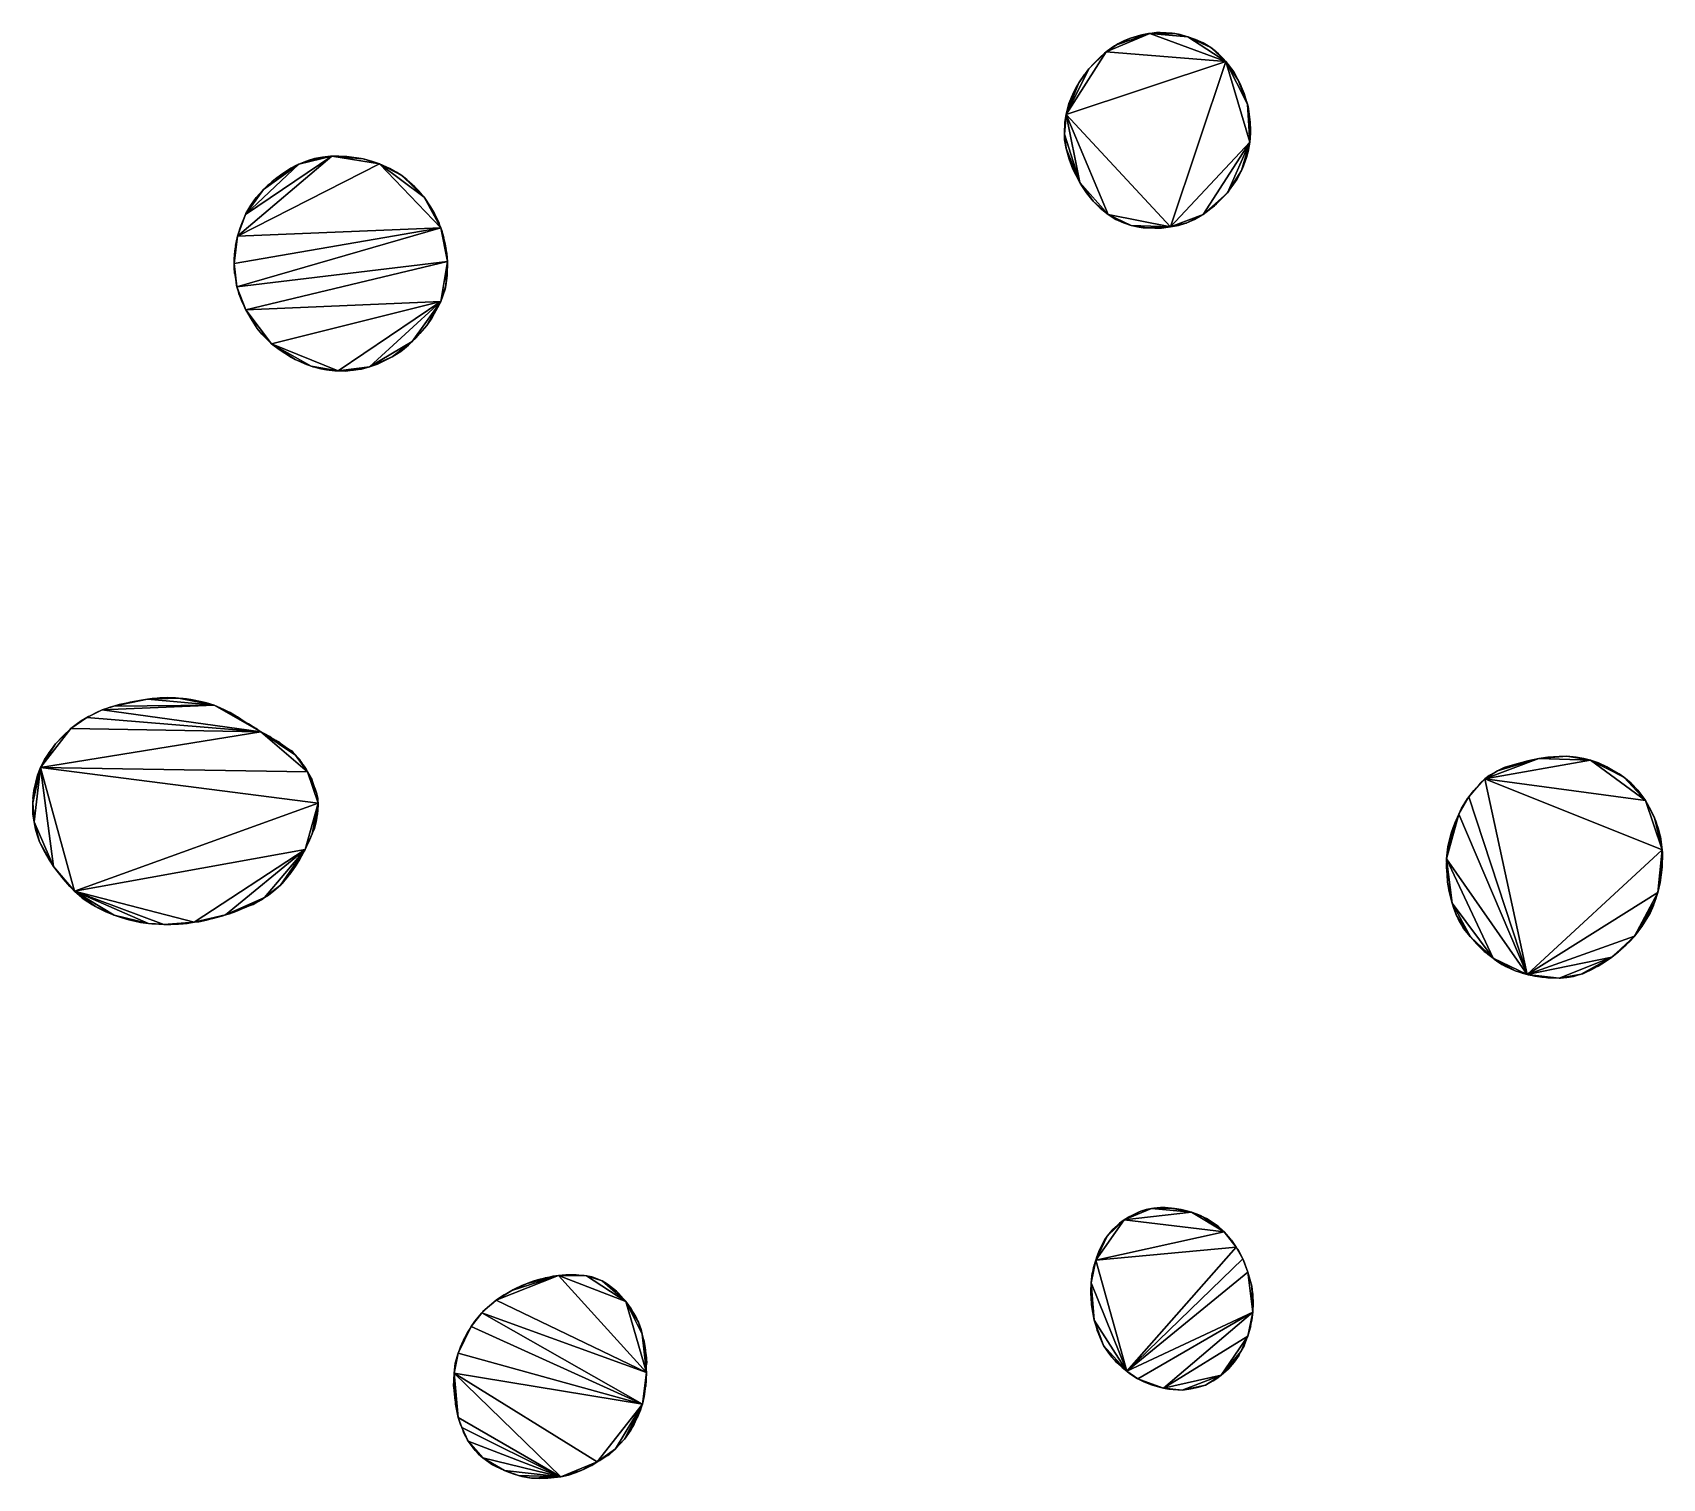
# Model space of a CAD drawing. Extents: x -78 to 86, y -72 to 74.
import ezdxf

# ---------------------------------------------------------------- set-up
doc = ezdxf.new("R2010")
doc.units = 0

msp = doc.modelspace()

# ---------------------------------------------------------------- linework, layer by layer
for points in [[(34.07, 73.42, 134), (30.74, 72.28, 134), (29.69, 71.58, 134)], [(41.73, 70.61, 134), (34.07, 73.42, 134), (29.69, 71.58, 134)], [(30.74, 72.28, 134), (30.19, 71.93, 134), (29.69, 71.58, 134)], [(30.74, 72.28, 134), (30.54, 72.16, 134), (30.19, 71.93, 134)], [(34.07, 73.42, 134), (32.15, 72.96, 134), (30.74, 72.28, 134)], [(32.15, 72.96, 134), (30.87, 72.36, 134), (30.74, 72.28, 134)], [(32.15, 72.96, 134), (31.55, 72.72, 134), (30.87, 72.36, 134)], [(34.07, 73.42, 134), (33.28, 73.28, 134), (32.15, 72.96, 134)], [(33.28, 73.28, 134), (33.16, 73.26, 134), (32.15, 72.96, 134)], [(34.07, 73.42, 134), (33.96, 73.41, 134), (33.28, 73.28, 134)], [(35.14, 73.51, 134), (34.75, 73.5, 134), (34.07, 73.42, 134)], [(36.6, 73.42, 134), (35.14, 73.51, 134), (34.07, 73.42, 134)], [(37.91, 73.07, 134), (36.6, 73.42, 134), (34.07, 73.42, 134)], [(41.73, 70.61, 134), (37.91, 73.07, 134), (34.07, 73.42, 134)], [(36.6, 73.42, 134), (36.33, 73.45, 134), (35.14, 73.51, 134)], [(37.88, 73.08, 134), (37.12, 73.31, 134), (36.6, 73.42, 134)], [(37.91, 73.07, 134), (37.88, 73.08, 134), (36.6, 73.42, 134)], [(37.91, 73.07, 134), (37.9, 73.08, 134), (37.88, 73.08, 134)], [(39.45, 72.47, 134), (38.67, 72.82, 134), (37.91, 73.07, 134)], [(40.21, 71.99, 134), (39.45, 72.47, 134), (37.91, 73.07, 134)], [(41.73, 70.61, 134), (40.21, 71.99, 134), (37.91, 73.07, 134)], [(40.21, 71.99, 134), (39.61, 72.37, 134), (39.45, 72.47, 134)], [(29.69, 71.58, 134), (27.95, 69.85, 134), (25.67, 65.28, 134)], [(41.73, 70.61, 134), (29.69, 71.58, 134), (25.67, 65.28, 134)], [(25.67, 65.28, 134), (36.17, 53.98, 134), (41.73, 70.61, 134)], [(29.69, 71.58, 134), (29.1, 71.02, 134), (27.95, 69.85, 134)], [(29.1, 71.02, 134), (28.46, 70.41, 134), (27.95, 69.85, 134)], [(29.69, 71.58, 134), (29.51, 71.43, 134), (29.1, 71.02, 134)], [(36.17, 53.98, 134), (44.13, 62.49, 134), (41.73, 70.61, 134)], [(40.98, 71.38, 134), (40.64, 71.66, 134), (40.21, 71.99, 134)], [(41.73, 70.61, 134), (40.98, 71.38, 134), (40.21, 71.99, 134)], [(41.73, 70.61, 134), (41.48, 70.88, 134), (40.98, 71.38, 134)], [(42.53, 69.55, 134), (42.02, 70.26, 134), (41.73, 70.61, 134)], [(42.97, 68.73, 134), (42.53, 69.55, 134), (41.73, 70.61, 134)], [(43.9, 66.3, 134), (42.97, 68.73, 134), (41.73, 70.61, 134)], [(44.13, 62.49, 134), (43.9, 66.3, 134), (41.73, 70.61, 134)], [(27.95, 69.85, 134), (26.94, 68.46, 134), (25.67, 65.28, 134)], [(27.95, 69.85, 134), (27.5, 69.28, 134), (26.94, 68.46, 134)], [(27.5, 69.28, 134), (27.12, 68.75, 134), (26.94, 68.46, 134)], [(42.97, 68.73, 134), (42.73, 69.22, 134), (42.53, 69.55, 134)], [(26.94, 68.46, 134), (26.43, 67.54, 134), (25.67, 65.28, 134)], [(26.43, 67.54, 134), (25.95, 66.37, 134), (25.67, 65.28, 134)], [(26.43, 67.54, 134), (26.18, 66.97, 134), (25.95, 66.37, 134)], [(26.94, 68.46, 134), (26.76, 68.16, 134), (26.43, 67.54, 134)], [(26.76, 68.16, 134), (26.6, 67.88, 134), (26.43, 67.54, 134)], [(43.19, 68.29, 134), (43.12, 68.45, 134), (42.97, 68.73, 134)], [(43.9, 66.3, 134), (43.19, 68.29, 134), (42.97, 68.73, 134)], [(43.9, 66.3, 134), (43.6, 67.33, 134), (43.19, 68.29, 134)], [(25.95, 66.37, 134), (25.91, 66.24, 134), (25.67, 65.28, 134)], [(43.96, 66.07, 134), (43.95, 66.13, 134), (43.9, 66.3, 134)], [(44.09, 65.29, 134), (43.96, 66.07, 134), (43.9, 66.3, 134)], [(44.13, 62.49, 134), (44.09, 65.29, 134), (43.9, 66.3, 134)], [(44.09, 65.29, 134), (44.06, 65.48, 134), (43.96, 66.07, 134)], [(25.53, 64.49, 134), (25.47, 63.71, 134), (25.49, 63.28, 134)], [(25.67, 65.28, 134), (25.53, 64.51, 134), (25.49, 63.28, 134)], [(25.67, 65.28, 134), (25.49, 63.28, 134), (27.05, 58.43, 134)], [(25.53, 64.51, 134), (25.53, 64.49, 134), (25.49, 63.28, 134)], [(25.67, 65.28, 134), (25.65, 65.23, 134), (25.53, 64.51, 134)], [(25.67, 65.28, 134), (27.05, 58.43, 134), (29.9, 55.22, 134)], [(25.67, 65.28, 134), (29.9, 55.22, 134), (36.17, 53.98, 134)], [(44.18, 64.46, 134), (44.14, 64.84, 134), (44.09, 65.29, 134)], [(44.13, 62.49, 134), (44.18, 64.46, 134), (44.09, 65.29, 134)], [(44.13, 62.49, 134), (44.2, 63.71, 134), (44.18, 64.46, 134)], [(44.2, 63.71, 134), (44.21, 64.14, 134), (44.18, 64.46, 134)], [(25.49, 63.28, 134), (25.5, 62.93, 134), (25.52, 62.73, 134)], [(25.49, 63.28, 134), (25.52, 62.73, 134), (25.66, 61.86, 134)], [(25.49, 63.28, 134), (25.66, 61.86, 134), (27.05, 58.43, 134)], [(25.52, 62.73, 134), (25.61, 62.14, 134), (25.66, 61.86, 134)], [(36.17, 53.98, 134), (39.44, 55.22, 134), (44.13, 62.49, 134)], [(39.44, 55.22, 134), (41.88, 57.39, 134), (44.13, 62.49, 134)], [(41.88, 57.39, 134), (43.3, 59.64, 134), (44.13, 62.49, 134)], [(43.3, 59.64, 134), (43.79, 60.95, 134), (44.13, 62.49, 134)], [(43.79, 60.95, 134), (43.97, 61.56, 134), (44.13, 62.49, 134)], [(43.97, 61.56, 134), (44.08, 62.14, 134), (44.13, 62.49, 134)], [(44.13, 62.49, 134), (44.2, 63.4, 134), (44.2, 63.71, 134)], [(44.13, 62.49, 134), (44.19, 62.92, 134), (44.2, 63.4, 134)], [(-48.17, 61.07, 134), (-56.84, 55.21, 134), (-57.65, 53.02, 134)], [(-43.36, 60.31, 134), (-48.17, 61.07, 134), (-57.65, 53.02, 134)], [(-48.17, 61.07, 134), (-51.5, 60.26, 134), (-56.84, 55.21, 134)], [(-48.17, 61.07, 134), (-49.11, 60.98, 134), (-51.5, 60.26, 134)], [(-49.11, 60.98, 134), (-49.91, 60.83, 134), (-51.5, 60.26, 134)], [(-49.91, 60.83, 134), (-50.71, 60.59, 134), (-51.5, 60.26, 134)], [(-49.91, 60.83, 134), (-50.54, 60.64, 134), (-50.71, 60.59, 134)], [(-49.11, 60.98, 134), (-49.32, 60.94, 134), (-49.91, 60.83, 134)], [(-49.32, 60.94, 134), (-49.9, 60.83, 134), (-49.91, 60.83, 134)], [(-48.3, 61.07, 134), (-48.45, 61.06, 134), (-49.11, 60.98, 134)], [(-48.17, 61.07, 134), (-48.3, 61.07, 134), (-49.11, 60.98, 134)], [(-46.79, 61.05, 134), (-47.48, 61.07, 134), (-48.17, 61.07, 134)], [(-46.67, 61.04, 134), (-46.79, 61.05, 134), (-48.17, 61.07, 134)], [(-45.03, 60.82, 134), (-46.67, 61.04, 134), (-48.17, 61.07, 134)], [(-43.36, 60.31, 134), (-45.03, 60.82, 134), (-48.17, 61.07, 134)], [(-45.03, 60.82, 134), (-45.23, 60.85, 134), (-46.67, 61.04, 134)], [(-44.18, 60.57, 134), (-44.66, 60.72, 134), (-45.03, 60.82, 134)], [(-43.36, 60.31, 134), (-44.18, 60.57, 134), (-45.03, 60.82, 134)], [(25.66, 61.86, 134), (25.84, 61.18, 134), (25.96, 60.79, 134)], [(25.66, 61.86, 134), (25.96, 60.79, 134), (27.05, 58.43, 134)], [(25.96, 60.79, 134), (26.35, 59.78, 134), (26.35, 59.77, 134)], [(25.96, 60.79, 134), (26.35, 59.77, 134), (27.05, 58.43, 134)], [(43.3, 59.64, 134), (43.39, 59.84, 134), (43.79, 60.95, 134)], [(43.39, 59.84, 134), (43.67, 60.56, 134), (43.79, 60.95, 134)], [(43.79, 60.95, 134), (43.92, 61.35, 134), (43.97, 61.56, 134)], [(-37.2, 53.88, 134), (-43.36, 60.31, 134), (-57.65, 53.02, 134)], [(-51.5, 60.26, 134), (-55.05, 57.71, 134), (-56.84, 55.21, 134)], [(-51.5, 60.26, 134), (-53.84, 58.79, 134), (-55.05, 57.71, 134)], [(-51.5, 60.26, 134), (-52.29, 59.88, 134), (-53.84, 58.79, 134)], [(-52.29, 59.88, 134), (-53.2, 59.26, 134), (-53.84, 58.79, 134)], [(-51.5, 60.26, 134), (-51.8, 60.13, 134), (-52.29, 59.88, 134)], [(-50.71, 60.59, 134), (-51.16, 60.42, 134), (-51.5, 60.26, 134)], [(-43.36, 60.31, 134), (-43.68, 60.42, 134), (-44.18, 60.57, 134)], [(-42.35, 59.85, 134), (-42.56, 59.95, 134), (-43.36, 60.31, 134)], [(-41.14, 59.13, 134), (-42.35, 59.85, 134), (-43.36, 60.31, 134)], [(-38.9, 56.94, 134), (-41.14, 59.13, 134), (-43.36, 60.31, 134)], [(-37.2, 53.88, 134), (-38.9, 56.94, 134), (-43.36, 60.31, 134)], [(-41.14, 59.13, 134), (-41.67, 59.48, 134), (-42.35, 59.85, 134)], [(-39.81, 58, 134), (-40.63, 58.73, 134), (-41.14, 59.13, 134)], [(-38.9, 56.94, 134), (-39.81, 58, 134), (-41.14, 59.13, 134)], [(26.35, 59.77, 134), (26.8, 58.88, 134), (27.05, 58.43, 134)], [(41.88, 57.39, 134), (41.89, 57.41, 134), (43.3, 59.64, 134)], [(41.89, 57.41, 134), (42.82, 58.74, 134), (43.3, 59.64, 134)], [(42.82, 58.74, 134), (42.98, 58.99, 134), (43.3, 59.64, 134)], [(43.3, 59.64, 134), (43.37, 59.78, 134), (43.39, 59.84, 134)], [(-55.05, 57.71, 134), (-56.31, 56.15, 134), (-56.84, 55.21, 134)], [(-55.05, 57.71, 134), (-55.78, 56.91, 134), (-56.31, 56.15, 134)], [(-55.05, 57.71, 134), (-55.45, 57.29, 134), (-55.78, 56.91, 134)], [(-53.84, 58.79, 134), (-54.41, 58.31, 134), (-55.05, 57.71, 134)], [(-54.41, 58.31, 134), (-54.61, 58.15, 134), (-55.05, 57.71, 134)], [(-53.84, 58.79, 134), (-54.19, 58.51, 134), (-54.41, 58.31, 134)], [(-38.9, 56.94, 134), (-39.4, 57.57, 134), (-39.81, 58, 134)], [(27.05, 58.43, 134), (27.11, 58.33, 134), (27.14, 58.27, 134)], [(27.05, 58.43, 134), (27.14, 58.27, 134), (27.19, 58.2, 134)], [(27.05, 58.43, 134), (27.19, 58.2, 134), (27.72, 57.4, 134)], [(27.05, 58.43, 134), (27.72, 57.4, 134), (28.39, 56.56, 134)], [(27.05, 58.43, 134), (28.39, 56.56, 134), (29.9, 55.22, 134)], [(27.19, 58.2, 134), (27.61, 57.54, 134), (27.72, 57.4, 134)], [(27.72, 57.4, 134), (28.33, 56.63, 134), (28.39, 56.56, 134)], [(39.44, 55.22, 134), (40.23, 55.8, 134), (41.88, 57.39, 134)], [(40.23, 55.8, 134), (40.79, 56.28, 134), (41.88, 57.39, 134)], [(40.79, 56.28, 134), (41.87, 57.38, 134), (41.88, 57.39, 134)], [(41.88, 57.39, 134), (41.89, 57.4, 134), (41.89, 57.41, 134)], [(41.89, 57.41, 134), (42.54, 58.27, 134), (42.82, 58.74, 134)], [(-56.31, 56.15, 134), (-56.8, 55.3, 134), (-56.84, 55.21, 134)], [(-56.31, 56.15, 134), (-56.75, 55.4, 134), (-56.8, 55.3, 134)], [(-55.78, 56.91, 134), (-56.12, 56.44, 134), (-56.31, 56.15, 134)], [(-38.24, 55.98, 134), (-38.55, 56.45, 134), (-38.9, 56.94, 134)], [(-37.84, 55.3, 134), (-38.24, 55.98, 134), (-38.9, 56.94, 134)], [(-37.2, 53.88, 134), (-37.84, 55.3, 134), (-38.9, 56.94, 134)], [(-37.84, 55.3, 134), (-37.87, 55.35, 134), (-38.24, 55.98, 134)], [(28.39, 56.56, 134), (29.03, 55.9, 134), (29.1, 55.84, 134)], [(28.39, 56.56, 134), (29.1, 55.84, 134), (29.9, 55.22, 134)], [(29.1, 55.84, 134), (29.55, 55.47, 134), (29.9, 55.22, 134)], [(39.44, 55.22, 134), (39.88, 55.54, 134), (40.23, 55.8, 134)], [(40.23, 55.8, 134), (40.59, 56.09, 134), (40.79, 56.28, 134)], [(-56.84, 55.21, 134), (-57.49, 53.55, 134), (-57.65, 53.02, 134)], [(-56.84, 55.21, 134), (-57.45, 53.69, 134), (-57.49, 53.55, 134)], [(-56.84, 55.21, 134), (-57.3, 54.15, 134), (-57.45, 53.69, 134)], [(-56.84, 55.21, 134), (-57.15, 54.52, 134), (-57.3, 54.15, 134)], [(-37.37, 54.33, 134), (-37.47, 54.59, 134), (-37.84, 55.3, 134)], [(-37.2, 53.88, 134), (-37.37, 54.33, 134), (-37.84, 55.3, 134)], [(29.9, 55.22, 134), (30.03, 55.13, 134), (30.67, 54.72, 134)], [(29.9, 55.22, 134), (30.67, 54.72, 134), (31.44, 54.38, 134)], [(29.9, 55.22, 134), (31.44, 54.38, 134), (32.21, 54.12, 134)], [(29.9, 55.22, 134), (32.21, 54.12, 134), (36.17, 53.98, 134)], [(30.67, 54.72, 134), (30.7, 54.7, 134), (31.44, 54.38, 134)], [(31.44, 54.38, 134), (31.47, 54.36, 134), (31.57, 54.33, 134)], [(31.44, 54.38, 134), (31.57, 54.33, 134), (32.21, 54.12, 134)], [(31.57, 54.33, 134), (32.04, 54.16, 134), (32.21, 54.12, 134)], [(32.21, 54.12, 134), (32.76, 53.99, 134), (33, 53.94, 134)], [(32.21, 54.12, 134), (33, 53.94, 134), (33.79, 53.86, 134)], [(32.21, 54.12, 134), (33.79, 53.86, 134), (36.17, 53.98, 134)], [(36.17, 53.98, 134), (37.79, 54.36, 134), (39.44, 55.22, 134)], [(36.17, 53.98, 134), (37.72, 54.34, 134), (37.79, 54.36, 134)], [(36.17, 53.98, 134), (36.97, 54.12, 134), (37.72, 54.34, 134)], [(37.72, 54.34, 134), (37.77, 54.35, 134), (37.79, 54.36, 134)], [(37.79, 54.36, 134), (39.14, 55.05, 134), (39.44, 55.22, 134)], [(37.79, 54.36, 134), (38.58, 54.71, 134), (39.14, 55.05, 134)], [(39.14, 55.05, 134), (39.32, 55.14, 134), (39.44, 55.22, 134)], [(-37.2, 53.88, 134), (-57.65, 53.02, 134), (-58, 50.29, 134)], [(-37.2, 53.88, 134), (-58, 50.29, 134), (-57.73, 47.94, 134)], [(-57.65, 53.02, 134), (-57.91, 51.55, 134), (-58, 50.74, 134)], [(-57.65, 53.02, 134), (-58, 50.74, 134), (-58, 50.29, 134)], [(-57.65, 53.02, 134), (-57.84, 52.08, 134), (-57.91, 51.55, 134)], [(-57.65, 53.02, 134), (-57.68, 52.89, 134), (-57.84, 52.08, 134)], [(-36.54, 50.47, 134), (-37.2, 53.88, 134), (-57.73, 47.94, 134)], [(-57.49, 53.55, 134), (-57.6, 53.2, 134), (-57.65, 53.02, 134)], [(-37.06, 53.51, 134), (-37.13, 53.69, 134), (-37.2, 53.88, 134)], [(-36.9, 52.89, 134), (-37.06, 53.51, 134), (-37.2, 53.88, 134)], [(-36.8, 52.39, 134), (-36.9, 52.89, 134), (-37.2, 53.88, 134)], [(-36.66, 51.68, 134), (-36.8, 52.39, 134), (-37.2, 53.88, 134)], [(-36.61, 51.28, 134), (-36.66, 51.68, 134), (-37.2, 53.88, 134)], [(-36.54, 50.47, 134), (-36.61, 51.28, 134), (-37.2, 53.88, 134)], [(33, 53.94, 134), (33.42, 53.88, 134), (33.79, 53.86, 134)], [(33.79, 53.86, 134), (35.27, 53.85, 134), (36.17, 53.98, 134)], [(33.79, 53.86, 134), (34.58, 53.84, 134), (35.27, 53.85, 134)], [(35.27, 53.85, 134), (35.37, 53.86, 134), (36.17, 53.98, 134)], [(-57.91, 51.55, 134), (-57.96, 51.28, 134), (-58, 50.74, 134)], [(-36.66, 51.68, 134), (-36.73, 52.08, 134), (-36.8, 52.39, 134)], [(-36.54, 50.47, 134), (-36.58, 51.04, 134), (-36.61, 51.28, 134)], [(-58, 50.74, 134), (-58.01, 50.47, 134), (-58, 50.29, 134)], [(-58, 50.29, 134), (-58.01, 49.67, 134), (-57.97, 49.29, 134)], [(-58, 50.29, 134), (-57.97, 49.29, 134), (-57.77, 48.11, 134)], [(-58, 50.29, 134), (-57.77, 48.11, 134), (-57.73, 47.94, 134)], [(-36.54, 50.47, 134), (-57.73, 47.94, 134), (-56.83, 45.61, 134)], [(-37.2, 46.45, 134), (-36.54, 50.47, 134), (-56.83, 45.61, 134)], [(-37.2, 46.45, 134), (-36.71, 48.06, 134), (-36.54, 50.47, 134)], [(-36.71, 48.06, 134), (-36.56, 49.09, 134), (-36.54, 50.47, 134)], [(-36.56, 49.09, 134), (-36.55, 49.8, 134), (-36.54, 50.47, 134)], [(-57.77, 48.11, 134), (-57.76, 48.06, 134), (-57.73, 47.94, 134)], [(-57.73, 47.94, 134), (-57.54, 47.26, 134), (-57.23, 46.45, 134)], [(-57.73, 47.94, 134), (-57.23, 46.45, 134), (-56.86, 45.67, 134)], [(-57.73, 47.94, 134), (-56.86, 45.67, 134), (-56.83, 45.61, 134)], [(-37.2, 46.45, 134), (-36.78, 47.69, 134), (-36.71, 48.06, 134)], [(-37.2, 46.45, 134), (-36.9, 47.25, 134), (-36.78, 47.69, 134)], [(-36.78, 47.69, 134), (-36.74, 47.88, 134), (-36.71, 48.06, 134)], [(-36.71, 48.06, 134), (-36.58, 48.86, 134), (-36.56, 49.09, 134)], [(-37.2, 46.45, 134), (-56.83, 45.61, 134), (-54.25, 42.21, 134)], [(-54.25, 42.21, 134), (-47.52, 39.48, 134), (-37.2, 46.45, 134)], [(-47.52, 39.48, 134), (-44.39, 39.89, 134), (-37.2, 46.45, 134)], [(-44.39, 39.89, 134), (-40.08, 42.43, 134), (-37.2, 46.45, 134)], [(-40.08, 42.43, 134), (-38.63, 44.04, 134), (-37.2, 46.45, 134)], [(-38.63, 44.04, 134), (-38.11, 44.8, 134), (-37.2, 46.45, 134)], [(-38.11, 44.8, 134), (-37.38, 46.08, 134), (-37.2, 46.45, 134)], [(-56.86, 45.67, 134), (-56.85, 45.65, 134), (-56.83, 45.61, 134)], [(-56.83, 45.61, 134), (-56.36, 44.79, 134), (-56.18, 44.54, 134)], [(-56.83, 45.61, 134), (-56.18, 44.54, 134), (-55.66, 43.76, 134)], [(-56.83, 45.61, 134), (-55.66, 43.76, 134), (-54.25, 42.21, 134)], [(-56.18, 44.54, 134), (-55.84, 44.01, 134), (-55.66, 43.76, 134)], [(-38.63, 44.04, 134), (-38.16, 44.72, 134), (-38.11, 44.8, 134)], [(-55.66, 43.76, 134), (-55.36, 43.37, 134), (-55.2, 43.19, 134)], [(-55.66, 43.76, 134), (-55.2, 43.19, 134), (-54.25, 42.21, 134)], [(-55.2, 43.19, 134), (-54.33, 42.29, 134), (-54.25, 42.21, 134)], [(-40.08, 42.43, 134), (-39.32, 43.24, 134), (-38.63, 44.04, 134)], [(-40.08, 42.43, 134), (-39.7, 42.81, 134), (-39.32, 43.24, 134)], [(-39.32, 43.24, 134), (-38.94, 43.63, 134), (-38.63, 44.04, 134)], [(-54.25, 42.21, 134), (-53.47, 41.62, 134), (-52.24, 40.84, 134)], [(-54.25, 42.21, 134), (-52.24, 40.84, 134), (-51.84, 40.63, 134)], [(-54.25, 42.21, 134), (-51.84, 40.63, 134), (-50.25, 39.96, 134)], [(-54.25, 42.21, 134), (-50.25, 39.96, 134), (-47.52, 39.48, 134)], [(-44.39, 39.89, 134), (-42.1, 40.9, 134), (-40.08, 42.43, 134)], [(-42.1, 40.9, 134), (-41.06, 41.57, 134), (-40.08, 42.43, 134)], [(-42.1, 40.9, 134), (-41.24, 41.44, 134), (-41.06, 41.57, 134)], [(-41.06, 41.57, 134), (-40.47, 42.07, 134), (-40.08, 42.43, 134)], [(-52.24, 40.84, 134), (-52.19, 40.82, 134), (-51.84, 40.63, 134)], [(-51.84, 40.63, 134), (-51.77, 40.6, 134), (-51.39, 40.43, 134)], [(-51.84, 40.63, 134), (-51.39, 40.43, 134), (-50.25, 39.96, 134)], [(-51.39, 40.43, 134), (-50.9, 40.2, 134), (-50.25, 39.96, 134)], [(-50.25, 39.96, 134), (-50.09, 39.9, 134), (-50, 39.88, 134)], [(-50.25, 39.96, 134), (-50, 39.88, 134), (-48.72, 39.6, 134)], [(-50.25, 39.96, 134), (-48.72, 39.6, 134), (-47.52, 39.48, 134)], [(-50, 39.88, 134), (-49.26, 39.69, 134), (-48.72, 39.6, 134)], [(-48.72, 39.6, 134), (-48.44, 39.54, 134), (-47.85, 39.49, 134)], [(-48.72, 39.6, 134), (-47.85, 39.49, 134), (-47.52, 39.48, 134)], [(-47.85, 39.49, 134), (-47.62, 39.48, 134), (-47.52, 39.48, 134)], [(-47.52, 39.48, 134), (-46.34, 39.51, 134), (-44.39, 39.89, 134)], [(-47.52, 39.48, 134), (-46.8, 39.47, 134), (-46.34, 39.51, 134)], [(-46.34, 39.51, 134), (-45.29, 39.65, 134), (-44.39, 39.89, 134)], [(-46.34, 39.51, 134), (-45.99, 39.54, 134), (-45.29, 39.65, 134)], [(-45.29, 39.65, 134), (-45.19, 39.66, 134), (-44.39, 39.89, 134)], [(-45.19, 39.66, 134), (-45.09, 39.69, 134), (-44.39, 39.89, 134)], [(-44.39, 39.89, 134), (-43.59, 40.17, 134), (-42.1, 40.9, 134)], [(-44.39, 39.89, 134), (-43.79, 40.09, 134), (-43.59, 40.17, 134)], [(-43.59, 40.17, 134), (-42.25, 40.82, 134), (-42.1, 40.9, 134)], [(-64.9, 6.61, 134), (-66, 6.54, 134), (-66.7, 6.46, 134)], [(-63.57, 6.57, 134), (-64.9, 6.61, 134), (-66.7, 6.46, 134)], [(-60, 5.85, 134), (-63.57, 6.57, 134), (-66.7, 6.46, 134)], [(-64.9, 6.61, 134), (-65.45, 6.59, 134), (-66, 6.54, 134)], [(-64.12, 6.61, 134), (-64.67, 6.63, 134), (-64.9, 6.61, 134)], [(-63.57, 6.57, 134), (-64.12, 6.61, 134), (-64.9, 6.61, 134)], [(-63.57, 6.57, 134), (-63.89, 6.6, 134), (-64.12, 6.61, 134)], [(-62.78, 6.5, 134), (-63.11, 6.55, 134), (-63.57, 6.57, 134)], [(-62.17, 6.4, 134), (-62.78, 6.5, 134), (-63.57, 6.57, 134)], [(-60, 5.85, 134), (-62.17, 6.4, 134), (-63.57, 6.57, 134)], [(-71.25, 5.39, 134), (-72.48, 4.8, 134), (-72.81, 4.63, 134)], [(-55.31, 3.18, 134), (-71.25, 5.39, 134), (-72.81, 4.63, 134)], [(-71.25, 5.39, 134), (-71.83, 5.14, 134), (-72.48, 4.8, 134)], [(-71.25, 5.39, 134), (-71.68, 5.21, 134), (-71.83, 5.14, 134)], [(-60, 5.85, 134), (-70.1, 5.77, 134), (-71.25, 5.39, 134)], [(-55.31, 3.18, 134), (-60, 5.85, 134), (-71.25, 5.39, 134)], [(-70.1, 5.77, 134), (-70.92, 5.51, 134), (-71.25, 5.39, 134)], [(-70.1, 5.77, 134), (-70.47, 5.68, 134), (-70.92, 5.51, 134)], [(-66.7, 6.46, 134), (-69.54, 5.93, 134), (-70.1, 5.77, 134)], [(-60, 5.85, 134), (-66.7, 6.46, 134), (-70.1, 5.77, 134)], [(-66.7, 6.46, 134), (-68.82, 6.08, 134), (-69.54, 5.93, 134)], [(-68.82, 6.08, 134), (-69.5, 5.94, 134), (-69.54, 5.93, 134)], [(-66.7, 6.46, 134), (-68.45, 6.17, 134), (-68.82, 6.08, 134)], [(-66.7, 6.46, 134), (-67.3, 6.38, 134), (-68.45, 6.17, 134)], [(-66, 6.54, 134), (-66.23, 6.53, 134), (-66.7, 6.46, 134)], [(-62.17, 6.4, 134), (-62.33, 6.45, 134), (-62.78, 6.5, 134)], [(-61.22, 6.19, 134), (-61.55, 6.28, 134), (-62.17, 6.4, 134)], [(-60, 5.85, 134), (-61.22, 6.19, 134), (-62.17, 6.4, 134)], [(-60, 5.85, 134), (-60.77, 6.09, 134), (-61.22, 6.19, 134)], [(-58.86, 5.34, 134), (-59.41, 5.6, 134), (-60, 5.85, 134)], [(-56.87, 4.16, 134), (-58.86, 5.34, 134), (-60, 5.85, 134)], [(-56.09, 3.68, 134), (-56.87, 4.16, 134), (-60, 5.85, 134)], [(-55.46, 3.27, 134), (-56.09, 3.68, 134), (-60, 5.85, 134)], [(-55.31, 3.18, 134), (-55.46, 3.27, 134), (-60, 5.85, 134)], [(-58.86, 5.34, 134), (-58.88, 5.35, 134), (-59.41, 5.6, 134)], [(-57.96, 4.85, 134), (-58.4, 5.13, 134), (-58.86, 5.34, 134)], [(-56.87, 4.16, 134), (-57.96, 4.85, 134), (-58.86, 5.34, 134)], [(-57.96, 4.85, 134), (-58.29, 5.07, 134), (-58.4, 5.13, 134)], [(-74.4, 3.51, 134), (-75.95, 1.96, 134), (-77.46, -0.39, 134)], [(-55.31, 3.18, 134), (-74.4, 3.51, 134), (-77.46, -0.39, 134)], [(-74.4, 3.51, 134), (-75.21, 2.75, 134), (-75.95, 1.96, 134)], [(-74.4, 3.51, 134), (-74.72, 3.22, 134), (-75.21, 2.75, 134)], [(-72.81, 4.63, 134), (-73.36, 4.29, 134), (-74.4, 3.51, 134)], [(-55.31, 3.18, 134), (-72.81, 4.63, 134), (-74.4, 3.51, 134)], [(-73.36, 4.29, 134), (-73.73, 4.03, 134), (-74.4, 3.51, 134)], [(-72.81, 4.63, 134), (-72.98, 4.54, 134), (-73.36, 4.29, 134)], [(-72.48, 4.8, 134), (-72.65, 4.73, 134), (-72.81, 4.63, 134)], [(-56.87, 4.16, 134), (-57.65, 4.68, 134), (-57.96, 4.85, 134)], [(-56.09, 3.68, 134), (-56.54, 3.98, 134), (-56.87, 4.16, 134)], [(-55.77, 3.51, 134), (-55.91, 3.6, 134), (-56.09, 3.68, 134)], [(-55.46, 3.27, 134), (-55.77, 3.51, 134), (-56.09, 3.68, 134)], [(-50.6, -0.85, 134), (-55.31, 3.18, 134), (-77.46, -0.39, 134)], [(-75.95, 1.96, 134), (-77.07, 0.39, 134), (-77.46, -0.39, 134)], [(-75.95, 1.96, 134), (-76.61, 1.09, 134), (-77.07, 0.39, 134)], [(-75.21, 2.75, 134), (-75.79, 2.14, 134), (-75.95, 1.96, 134)], [(-54.41, 2.71, 134), (-54.98, 3.03, 134), (-55.31, 3.18, 134)], [(-54.23, 2.59, 134), (-54.41, 2.71, 134), (-55.31, 3.18, 134)], [(-53.75, 2.31, 134), (-54.23, 2.59, 134), (-55.31, 3.18, 134)], [(-53.09, 1.84, 134), (-53.75, 2.31, 134), (-55.31, 3.18, 134)], [(-51.83, 0.82, 134), (-53.09, 1.84, 134), (-55.31, 3.18, 134)], [(-50.6, -0.85, 134), (-51.83, 0.82, 134), (-55.31, 3.18, 134)], [(-53.09, 1.84, 134), (-53.42, 2.14, 134), (-53.75, 2.31, 134)], [(-52.64, 1.52, 134), (-52.86, 1.69, 134), (-53.09, 1.84, 134)], [(-51.83, 0.82, 134), (-52.64, 1.52, 134), (-53.09, 1.84, 134)], [(-77.07, 0.39, 134), (-77.16, 0.23, 134), (-77.46, -0.39, 134)], [(-52.08, 1.17, 134), (-52.14, 1.24, 134), (-52.64, 1.52, 134)], [(-51.83, 0.82, 134), (-52.08, 1.17, 134), (-52.64, 1.52, 134)], [(-51.2, 0.08, 134), (-51.4, 0.39, 134), (-51.83, 0.82, 134)], [(-50.84, -0.39, 134), (-51.2, 0.08, 134), (-51.83, 0.82, 134)], [(-50.6, -0.85, 134), (-50.84, -0.39, 134), (-51.83, 0.82, 134)], [(73.2, 0.49, 134), (69.04, -0.75, 134), (67.78, -1.56, 134)], [(78.4, 0.33, 134), (73.2, 0.49, 134), (67.78, -1.56, 134)], [(83.91, -3.72, 134), (78.4, 0.33, 134), (67.78, -1.56, 134)], [(73.2, 0.49, 134), (70.51, -0.16, 134), (69.04, -0.75, 134)], [(73.2, 0.49, 134), (72.11, 0.26, 134), (70.51, -0.16, 134)], [(76.03, 0.72, 134), (74.1, 0.63, 134), (73.2, 0.49, 134)], [(78.4, 0.33, 134), (76.03, 0.72, 134), (73.2, 0.49, 134)], [(74.1, 0.63, 134), (73.91, 0.6, 134), (73.2, 0.49, 134)], [(76.03, 0.72, 134), (75.24, 0.7, 134), (74.1, 0.63, 134)], [(77.74, 0.5, 134), (76.95, 0.65, 134), (76.03, 0.72, 134)], [(78.4, 0.33, 134), (77.74, 0.5, 134), (76.03, 0.72, 134)], [(78.4, 0.33, 134), (77.96, 0.45, 134), (77.74, 0.5, 134)], [(79.19, 0.05, 134), (78.61, 0.26, 134), (78.4, 0.33, 134)], [(80.03, -0.33, 134), (79.19, 0.05, 134), (78.4, 0.33, 134)], [(81.75, -1.39, 134), (80.03, -0.33, 134), (78.4, 0.33, 134)], [(83.91, -3.72, 134), (81.75, -1.39, 134), (78.4, 0.33, 134)], [(80.03, -0.33, 134), (79.25, 0.03, 134), (79.19, 0.05, 134)], [(-77.46, -0.39, 134), (-78.12, -2.73, 134), (-78.23, -3.95, 134)], [(-77.46, -0.39, 134), (-78.23, -3.95, 134), (-78.09, -5.86, 134)], [(-77.46, -0.39, 134), (-77.75, -1.17, 134), (-78.12, -2.73, 134)], [(-77.75, -1.17, 134), (-77.97, -1.95, 134), (-78.12, -2.73, 134)], [(-77.46, -0.39, 134), (-78.09, -5.86, 134), (-76.14, -10.37, 134)], [(-77.46, -0.39, 134), (-77.66, -0.91, 134), (-77.75, -1.17, 134)], [(-77.46, -0.39, 134), (-76.14, -10.37, 134), (-74.04, -12.84, 134)], [(-49.54, -3.98, 134), (-50.6, -0.85, 134), (-77.46, -0.39, 134)], [(-49.54, -3.98, 134), (-77.46, -0.39, 134), (-74.04, -12.84, 134)], [(-50.6, -0.85, 134), (-50.76, -0.52, 134), (-50.84, -0.39, 134)], [(-50.16, -1.65, 134), (-50.37, -1.17, 134), (-50.6, -0.85, 134)], [(-49.85, -2.55, 134), (-50.16, -1.65, 134), (-50.6, -0.85, 134)], [(-49.68, -3.05, 134), (-49.85, -2.55, 134), (-50.6, -0.85, 134)], [(-49.54, -3.98, 134), (-49.68, -3.05, 134), (-50.6, -0.85, 134)], [(67.78, -1.56, 134), (66.93, -2.44, 134), (66.15, -3.37, 134)], [(67.78, -1.56, 134), (66.15, -3.37, 134), (72.02, -21.22, 134)], [(67.78, -1.56, 134), (67.31, -1.99, 134), (66.93, -2.44, 134)], [(69.04, -0.75, 134), (68.33, -1.14, 134), (67.78, -1.56, 134)], [(68.33, -1.14, 134), (68.21, -1.22, 134), (67.78, -1.56, 134)], [(67.78, -1.56, 134), (72.02, -21.22, 134), (85.6, -8.7, 134)], [(67.78, -1.56, 134), (85.6, -8.7, 134), (83.91, -3.72, 134)], [(69.04, -0.75, 134), (68.94, -0.8, 134), (68.33, -1.14, 134)], [(70.51, -0.16, 134), (69.72, -0.42, 134), (69.04, -0.75, 134)], [(81.27, -1.03, 134), (81.06, -0.91, 134), (80.03, -0.33, 134)], [(81.75, -1.39, 134), (81.27, -1.03, 134), (80.03, -0.33, 134)], [(81.75, -1.39, 134), (81.51, -1.2, 134), (81.27, -1.03, 134)], [(82.47, -1.97, 134), (82.32, -1.84, 134), (81.75, -1.39, 134)], [(83.14, -2.7, 134), (82.47, -1.97, 134), (81.75, -1.39, 134)], [(83.91, -3.72, 134), (83.14, -2.7, 134), (81.75, -1.39, 134)], [(-78.12, -2.73, 134), (-78.22, -3.52, 134), (-78.23, -3.95, 134)], [(-78.12, -2.73, 134), (-78.18, -3.17, 134), (-78.22, -3.52, 134)], [(-49.68, -3.05, 134), (-49.78, -2.73, 134), (-49.85, -2.55, 134)], [(-49.54, -3.98, 134), (-49.55, -3.52, 134), (-49.68, -3.05, 134)], [(66.93, -2.44, 134), (66.66, -2.72, 134), (66.15, -3.37, 134)], [(66.66, -2.72, 134), (66.52, -2.87, 134), (66.15, -3.37, 134)], [(83.14, -2.7, 134), (83.13, -2.7, 134), (82.47, -1.97, 134)], [(83.17, -2.75, 134), (83.15, -2.71, 134), (83.14, -2.7, 134)], [(83.91, -3.72, 134), (83.17, -2.75, 134), (83.14, -2.7, 134)], [(83.91, -3.72, 134), (83.76, -3.51, 134), (83.17, -2.75, 134)], [(-78.23, -3.95, 134), (-78.26, -4.3, 134), (-78.24, -4.78, 134)], [(-78.23, -3.95, 134), (-78.24, -4.78, 134), (-78.22, -5.09, 134)], [(-78.23, -3.95, 134), (-78.22, -5.09, 134), (-78.09, -5.86, 134)], [(-50.85, -8.65, 134), (-49.54, -3.98, 134), (-74.04, -12.84, 134)], [(-50.85, -8.65, 134), (-50.15, -7.09, 134), (-49.54, -3.98, 134)], [(-50.15, -7.09, 134), (-49.73, -5.86, 134), (-49.54, -3.98, 134)], [(-49.73, -5.86, 134), (-49.57, -4.75, 134), (-49.54, -3.98, 134)], [(-49.73, -5.86, 134), (-49.58, -5.08, 134), (-49.57, -4.75, 134)], [(-49.57, -4.75, 134), (-49.52, -4.3, 134), (-49.54, -3.98, 134)], [(66.15, -3.37, 134), (65.75, -3.95, 134), (65.14, -5.1, 134)], [(66.15, -3.37, 134), (65.14, -5.1, 134), (72.02, -21.22, 134)], [(65.75, -3.95, 134), (65.44, -4.51, 134), (65.14, -5.1, 134)], [(65.44, -4.51, 134), (65.16, -5.05, 134), (65.14, -5.1, 134)], [(65.75, -3.95, 134), (65.56, -4.28, 134), (65.44, -4.51, 134)], [(66.15, -3.37, 134), (66.04, -3.51, 134), (65.75, -3.95, 134)], [(66.04, -3.51, 134), (65.78, -3.91, 134), (65.75, -3.95, 134)], [(84.47, -4.7, 134), (84.24, -4.28, 134), (83.91, -3.72, 134)], [(84.83, -5.45, 134), (84.47, -4.7, 134), (83.91, -3.72, 134)], [(85.6, -8.7, 134), (84.83, -5.45, 134), (83.91, -3.72, 134)], [(84.83, -5.45, 134), (84.65, -5.05, 134), (84.47, -4.7, 134)], [(-78.22, -5.09, 134), (-78.18, -5.43, 134), (-78.09, -5.86, 134)], [(-78.09, -5.86, 134), (-77.98, -6.58, 134), (-77.97, -6.61, 134)], [(-78.09, -5.86, 134), (-77.97, -6.61, 134), (-77.55, -7.87, 134)], [(-78.09, -5.86, 134), (-77.55, -7.87, 134), (-76.14, -10.37, 134)], [(-50.15, -7.09, 134), (-49.93, -6.64, 134), (-49.73, -5.86, 134)], [(-49.93, -6.64, 134), (-49.83, -6.31, 134), (-49.73, -5.86, 134)], [(65.14, -5.1, 134), (64.75, -6, 134), (63.91, -9.59, 134)], [(65.14, -5.1, 134), (63.91, -9.59, 134), (72.02, -21.22, 134)], [(64.75, -6, 134), (64.4, -7, 134), (63.91, -9.59, 134)], [(64.75, -6, 134), (64.62, -6.34, 134), (64.4, -7, 134)], [(64.62, -6.34, 134), (64.52, -6.59, 134), (64.4, -7, 134)], [(65.14, -5.1, 134), (64.81, -5.82, 134), (64.75, -6, 134)], [(64.81, -5.82, 134), (64.77, -5.91, 134), (64.75, -6, 134)], [(85.24, -6.59, 134), (84.99, -5.82, 134), (84.83, -5.45, 134)], [(85.6, -8.7, 134), (85.24, -6.59, 134), (84.83, -5.45, 134)], [(-77.97, -6.61, 134), (-77.97, -6.64, 134), (-77.81, -7.17, 134)], [(-77.97, -6.61, 134), (-77.81, -7.17, 134), (-77.55, -7.87, 134)], [(-77.81, -7.17, 134), (-77.73, -7.42, 134), (-77.55, -7.87, 134)], [(-77.55, -7.87, 134), (-77.43, -8.19, 134), (-77.01, -8.98, 134)], [(-77.55, -7.87, 134), (-77.01, -8.98, 134), (-76.94, -9.09, 134)], [(-77.55, -7.87, 134), (-76.94, -9.09, 134), (-76.14, -10.37, 134)], [(-50.85, -8.65, 134), (-50.48, -7.87, 134), (-50.15, -7.09, 134)], [(-50.48, -7.87, 134), (-50.28, -7.42, 134), (-50.15, -7.09, 134)], [(64.4, -7, 134), (64.06, -8.37, 134), (63.91, -9.59, 134)], [(64.4, -7, 134), (64.29, -7.36, 134), (64.06, -8.37, 134)], [(85.41, -7.32, 134), (85.39, -7.22, 134), (85.24, -6.59, 134)], [(85.6, -8.7, 134), (85.41, -7.32, 134), (85.24, -6.59, 134)], [(85.6, -8.7, 134), (85.42, -7.36, 134), (85.41, -7.32, 134)], [(85.6, -8.7, 134), (85.54, -8.13, 134), (85.42, -7.36, 134)], [(-76.94, -9.09, 134), (-76.59, -9.71, 134), (-76.14, -10.37, 134)], [(-50.85, -8.65, 134), (-74.04, -12.84, 134), (-62.01, -15.97, 134)], [(-50.85, -8.65, 134), (-62.01, -15.97, 134), (-58.85, -15.23, 134)], [(-54.93, -13.47, 134), (-50.85, -8.65, 134), (-58.85, -15.23, 134)], [(-54.93, -13.47, 134), (-53.33, -12.23, 134), (-50.85, -8.65, 134)], [(-53.33, -12.23, 134), (-52.3, -11, 134), (-50.85, -8.65, 134)], [(-52.3, -11, 134), (-51.74, -10.21, 134), (-50.85, -8.65, 134)], [(-51.74, -10.21, 134), (-51.37, -9.64, 134), (-50.85, -8.65, 134)], [(-51.74, -10.21, 134), (-51.52, -9.9, 134), (-51.37, -9.64, 134)], [(-51.37, -9.64, 134), (-51.05, -9.04, 134), (-50.85, -8.65, 134)], [(63.91, -9.59, 134), (63.87, -10.44, 134), (64.01, -11.94, 134)], [(64.06, -8.37, 134), (63.95, -9.01, 134), (63.91, -9.59, 134)], [(63.91, -9.59, 134), (64.01, -11.94, 134), (64.5, -14.05, 134)], [(63.91, -9.59, 134), (64.5, -14.05, 134), (68.61, -19.59, 134)], [(63.91, -9.59, 134), (68.61, -19.59, 134), (72.02, -21.22, 134)], [(72.02, -21.22, 134), (85.16, -12.99, 134), (85.6, -8.7, 134)], [(85.16, -12.99, 134), (85.61, -10.44, 134), (85.6, -8.7, 134)], [(85.62, -8.99, 134), (85.62, -8.9, 134), (85.6, -8.7, 134)], [(85.61, -10.44, 134), (85.62, -8.99, 134), (85.6, -8.7, 134)], [(85.61, -10.44, 134), (85.63, -9.8, 134), (85.62, -8.99, 134)], [(-76.14, -10.37, 134), (-76.1, -10.43, 134), (-75.99, -10.57, 134)], [(-76.14, -10.37, 134), (-75.99, -10.57, 134), (-75.16, -11.63, 134)], [(-76.14, -10.37, 134), (-75.16, -11.63, 134), (-74.04, -12.84, 134)], [(-75.99, -10.57, 134), (-75.44, -11.29, 134), (-75.16, -11.63, 134)], [(-53.33, -12.23, 134), (-53.15, -12.07, 134), (-52.3, -11, 134)], [(-53.15, -12.07, 134), (-52.64, -11.47, 134), (-52.3, -11, 134)], [(-52.3, -11, 134), (-52.18, -10.84, 134), (-51.74, -10.21, 134)], [(-52.18, -10.84, 134), (-51.94, -10.54, 134), (-51.74, -10.21, 134)], [(85.16, -12.99, 134), (85.4, -11.97, 134), (85.61, -10.44, 134)], [(85.4, -11.97, 134), (85.52, -11.2, 134), (85.61, -10.44, 134)], [(-75.16, -11.63, 134), (-74.9, -11.95, 134), (-74.51, -12.36, 134)], [(-75.16, -11.63, 134), (-74.51, -12.36, 134), (-74.04, -12.84, 134)], [(-74.51, -12.36, 134), (-74.25, -12.64, 134), (-74.04, -12.84, 134)], [(-74.04, -12.84, 134), (-73.26, -13.53, 134), (-73.08, -13.67, 134)], [(-74.04, -12.84, 134), (-73.08, -13.67, 134), (-71.94, -14.39, 134)], [(-74.04, -12.84, 134), (-71.94, -14.39, 134), (-70.06, -15.24, 134)], [(-74.04, -12.84, 134), (-70.06, -15.24, 134), (-66.6, -16.1, 134)], [(-74.04, -12.84, 134), (-66.6, -16.1, 134), (-65.07, -16.18, 134)], [(-74.04, -12.84, 134), (-65.07, -16.18, 134), (-62.01, -15.97, 134)], [(-54.93, -13.47, 134), (-54.53, -13.24, 134), (-53.33, -12.23, 134)], [(-54.53, -13.24, 134), (-54, -12.82, 134), (-53.33, -12.23, 134)], [(64.01, -11.94, 134), (64.12, -12.58, 134), (64.14, -12.68, 134)], [(64.01, -11.94, 134), (64.14, -12.68, 134), (64.5, -14.05, 134)], [(64.14, -12.68, 134), (64.15, -12.74, 134), (64.5, -14.05, 134)], [(64.15, -12.74, 134), (64.34, -13.51, 134), (64.5, -14.05, 134)], [(72.02, -21.22, 134), (82.83, -17.36, 134), (85.16, -12.99, 134)], [(82.83, -17.36, 134), (84.83, -13.99, 134), (85.16, -12.99, 134)], [(84.83, -13.99, 134), (85.01, -13.51, 134), (85.16, -12.99, 134)], [(85.16, -12.99, 134), (85.23, -12.74, 134), (85.4, -11.97, 134)], [(-73.08, -13.67, 134), (-72.23, -14.21, 134), (-71.94, -14.39, 134)], [(-71.94, -14.39, 134), (-71.71, -14.51, 134), (-71.1, -14.82, 134)], [(-71.94, -14.39, 134), (-71.1, -14.82, 134), (-70.06, -15.24, 134)], [(-58.85, -15.23, 134), (-57.28, -14.65, 134), (-54.93, -13.47, 134)], [(-58.85, -15.23, 134), (-58.1, -14.99, 134), (-57.28, -14.65, 134)], [(-58.1, -14.99, 134), (-57.65, -14.82, 134), (-57.28, -14.65, 134)], [(-57.28, -14.65, 134), (-56.49, -14.32, 134), (-54.93, -13.47, 134)], [(-57.28, -14.65, 134), (-56.78, -14.46, 134), (-56.49, -14.32, 134)], [(-56.49, -14.32, 134), (-56.09, -14.17, 134), (-54.93, -13.47, 134)], [(-56.09, -14.17, 134), (-55.24, -13.7, 134), (-54.93, -13.47, 134)], [(64.5, -14.05, 134), (64.56, -14.28, 134), (64.66, -14.57, 134)], [(64.5, -14.05, 134), (64.66, -14.57, 134), (64.92, -15.28, 134)], [(64.5, -14.05, 134), (64.92, -15.28, 134), (66.32, -17.45, 134)], [(64.5, -14.05, 134), (66.32, -17.45, 134), (68.61, -19.59, 134)], [(64.66, -14.57, 134), (64.81, -15.05, 134), (64.92, -15.28, 134)], [(82.83, -17.36, 134), (84.38, -15.07, 134), (84.83, -13.99, 134)], [(84.38, -15.07, 134), (84.72, -14.28, 134), (84.83, -13.99, 134)], [(84.38, -15.07, 134), (84.49, -14.81, 134), (84.72, -14.28, 134)], [(84.83, -13.99, 134), (84.92, -13.77, 134), (85.01, -13.51, 134)], [(-71.1, -14.82, 134), (-70.89, -14.91, 134), (-70.06, -15.24, 134)], [(-70.06, -15.24, 134), (-69.36, -15.5, 134), (-68.58, -15.72, 134)], [(-70.06, -15.24, 134), (-68.58, -15.72, 134), (-68.11, -15.82, 134)], [(-70.06, -15.24, 134), (-68.11, -15.82, 134), (-66.6, -16.1, 134)], [(-68.11, -15.82, 134), (-67.42, -15.98, 134), (-66.6, -16.1, 134)], [(-66.6, -16.1, 134), (-66.26, -16.12, 134), (-65.91, -16.14, 134)], [(-66.6, -16.1, 134), (-65.91, -16.14, 134), (-65.07, -16.18, 134)], [(-65.91, -16.14, 134), (-65.45, -16.17, 134), (-65.07, -16.18, 134)], [(-65.07, -16.18, 134), (-63.57, -16.15, 134), (-62.01, -15.97, 134)], [(-65.07, -16.18, 134), (-64.35, -16.18, 134), (-63.57, -16.15, 134)], [(-65.07, -16.18, 134), (-64.67, -16.19, 134), (-64.35, -16.18, 134)], [(-64.35, -16.18, 134), (-63.89, -16.17, 134), (-63.57, -16.15, 134)], [(-63.57, -16.15, 134), (-62.72, -16.08, 134), (-62.01, -15.97, 134)], [(-63.57, -16.15, 134), (-63.11, -16.13, 134), (-62.72, -16.08, 134)], [(-62.01, -15.97, 134), (-60.12, -15.58, 134), (-58.85, -15.23, 134)], [(-62.01, -15.97, 134), (-60.44, -15.67, 134), (-60.12, -15.58, 134)], [(-62.01, -15.97, 134), (-60.77, -15.75, 134), (-60.44, -15.67, 134)], [(-62.01, -15.97, 134), (-61.55, -15.92, 134), (-60.77, -15.75, 134)], [(-60.12, -15.58, 134), (-59.14, -15.33, 134), (-58.85, -15.23, 134)], [(-58.85, -15.23, 134), (-58.47, -15.11, 134), (-58.1, -14.99, 134)], [(64.92, -15.28, 134), (65.16, -15.82, 134), (65.61, -16.59, 134)], [(64.92, -15.28, 134), (65.61, -16.59, 134), (66.32, -17.45, 134)], [(82.83, -17.36, 134), (83.56, -16.39, 134), (84.38, -15.07, 134)], [(82.83, -17.36, 134), (83.12, -17.02, 134), (83.56, -16.39, 134)], [(83.56, -16.39, 134), (83.9, -15.88, 134), (84.38, -15.07, 134)], [(65.61, -16.59, 134), (66.23, -17.36, 134), (66.32, -17.45, 134)], [(66.32, -17.45, 134), (66.92, -18.13, 134), (67.11, -18.3, 134)], [(66.32, -17.45, 134), (67.11, -18.3, 134), (67.99, -19.12, 134)], [(66.32, -17.45, 134), (67.99, -19.12, 134), (68.61, -19.59, 134)], [(72.02, -21.22, 134), (80.53, -19.48, 134), (82.83, -17.36, 134)], [(80.53, -19.48, 134), (81.98, -18.25, 134), (82.83, -17.36, 134)], [(81.98, -18.25, 134), (82.77, -17.43, 134), (82.83, -17.36, 134)], [(81.98, -18.25, 134), (82.34, -17.89, 134), (82.77, -17.43, 134)], [(82.77, -17.43, 134), (82.81, -17.38, 134), (82.83, -17.36, 134)], [(67.11, -18.3, 134), (67.72, -18.9, 134), (67.99, -19.12, 134)], [(67.99, -19.12, 134), (68.07, -19.19, 134), (68.61, -19.59, 134)], [(68.61, -19.59, 134), (68.7, -19.67, 134), (68.94, -19.84, 134)], [(68.61, -19.59, 134), (68.94, -19.84, 134), (69.87, -20.43, 134)], [(68.61, -19.59, 134), (69.87, -20.43, 134), (70.82, -20.84, 134)], [(68.61, -19.59, 134), (70.82, -20.84, 134), (72.02, -21.22, 134)], [(72.02, -21.22, 134), (75.24, -21.58, 134), (80.53, -19.48, 134)], [(75.24, -21.58, 134), (77.45, -21.19, 134), (80.53, -19.48, 134)], [(77.45, -21.19, 134), (79.06, -20.43, 134), (80.53, -19.48, 134)], [(79.06, -20.43, 134), (79.89, -19.92, 134), (80.53, -19.48, 134)], [(79.89, -19.92, 134), (80.38, -19.59, 134), (80.53, -19.48, 134)], [(80.53, -19.48, 134), (81.49, -18.68, 134), (81.98, -18.25, 134)], [(80.53, -19.48, 134), (81.37, -18.78, 134), (81.49, -18.68, 134)], [(80.53, -19.48, 134), (81.21, -18.93, 134), (81.37, -18.78, 134)], [(80.53, -19.48, 134), (80.65, -19.39, 134), (81.21, -18.93, 134)], [(81.49, -18.68, 134), (81.59, -18.6, 134), (81.98, -18.25, 134)], [(68.94, -19.84, 134), (69.48, -20.21, 134), (69.87, -20.43, 134)], [(69.87, -20.43, 134), (70.31, -20.63, 134), (70.82, -20.84, 134)], [(70.82, -20.84, 134), (70.89, -20.87, 134), (71.3, -21, 134)], [(70.82, -20.84, 134), (71.3, -21, 134), (72.02, -21.22, 134)], [(71.3, -21, 134), (71.51, -21.08, 134), (72.02, -21.22, 134)], [(72.02, -21.22, 134), (72.12, -21.25, 134), (72.54, -21.33, 134)], [(72.02, -21.22, 134), (72.54, -21.33, 134), (72.85, -21.39, 134)], [(72.02, -21.22, 134), (72.85, -21.39, 134), (75.24, -21.58, 134)], [(75.24, -21.58, 134), (76.03, -21.52, 134), (77.45, -21.19, 134)], [(76.03, -21.52, 134), (77.2, -21.26, 134), (77.45, -21.19, 134)], [(76.03, -21.52, 134), (76.68, -21.41, 134), (77.2, -21.26, 134)], [(77.2, -21.26, 134), (77.36, -21.22, 134), (77.45, -21.19, 134)], [(77.45, -21.19, 134), (77.82, -21.06, 134), (79.06, -20.43, 134)], [(77.45, -21.19, 134), (77.61, -21.14, 134), (77.82, -21.06, 134)], [(77.82, -21.06, 134), (78.6, -20.69, 134), (79.06, -20.43, 134)], [(79.06, -20.43, 134), (79.15, -20.37, 134), (79.89, -19.92, 134)], [(72.54, -21.33, 134), (72.81, -21.38, 134), (72.85, -21.39, 134)], [(72.85, -21.39, 134), (73.5, -21.5, 134), (73.91, -21.54, 134)], [(72.85, -21.39, 134), (73.91, -21.54, 134), (75.24, -21.58, 134)], [(73.91, -21.54, 134), (74.1, -21.56, 134), (75.24, -21.58, 134)], [(75.24, -21.58, 134), (75.39, -21.58, 134), (76.03, -21.52, 134)], [(75.39, -21.58, 134), (76.03, -21.52, 134), (76.03, -21.52, 134)], [(34.25, -44.75, 134), (33.17, -45.03, 134), (31.49, -45.9, 134)], [(38.29, -45.12, 134), (34.25, -44.75, 134), (31.49, -45.9, 134)], [(33.17, -45.03, 134), (32.82, -45.2, 134), (31.49, -45.9, 134)], [(31.49, -45.9, 134), (41.55, -47.1, 134), (38.29, -45.12, 134)], [(32.82, -45.2, 134), (32.07, -45.56, 134), (31.49, -45.9, 134)], [(32.07, -45.56, 134), (31.93, -45.63, 134), (31.49, -45.9, 134)], [(33.17, -45.03, 134), (33.01, -45.09, 134), (32.82, -45.2, 134)], [(34.25, -44.75, 134), (33.71, -44.87, 134), (33.17, -45.03, 134)], [(35.17, -44.67, 134), (34.48, -44.71, 134), (34.25, -44.75, 134)], [(36.26, -44.71, 134), (35.17, -44.67, 134), (34.25, -44.75, 134)], [(38.29, -45.12, 134), (36.26, -44.71, 134), (34.25, -44.75, 134)], [(36.26, -44.71, 134), (35.64, -44.67, 134), (35.17, -44.67, 134)], [(37.23, -44.86, 134), (36.57, -44.74, 134), (36.26, -44.71, 134)], [(38.29, -45.12, 134), (37.23, -44.86, 134), (36.26, -44.71, 134)], [(38.29, -45.12, 134), (37.89, -45.01, 134), (37.23, -44.86, 134)], [(39.49, -45.63, 134), (38.75, -45.29, 134), (38.29, -45.12, 134)], [(41.55, -47.1, 134), (39.49, -45.63, 134), (38.29, -45.12, 134)], [(39.49, -45.63, 134), (39.17, -45.45, 134), (38.75, -45.29, 134)], [(40.26, -46.05, 134), (39.78, -45.77, 134), (39.49, -45.63, 134)], [(41.55, -47.1, 134), (40.26, -46.05, 134), (39.49, -45.63, 134)], [(40.26, -46.05, 134), (40.09, -45.95, 134), (39.78, -45.77, 134)], [(31.49, -45.9, 134), (29.78, -47.53, 134), (28.64, -49.95, 134)], [(31.49, -45.9, 134), (28.64, -49.95, 134), (41.55, -47.1, 134)], [(28.64, -49.95, 134), (42.77, -48.63, 134), (41.55, -47.1, 134)], [(31.49, -45.9, 134), (30.36, -46.86, 134), (29.78, -47.53, 134)], [(30.36, -46.86, 134), (30.32, -46.9, 134), (29.78, -47.53, 134)], [(30.32, -46.9, 134), (30.31, -46.91, 134), (29.78, -47.53, 134)], [(31.49, -45.9, 134), (31.02, -46.23, 134), (30.36, -46.86, 134)], [(40.96, -46.54, 134), (40.93, -46.52, 134), (40.26, -46.05, 134)], [(41.55, -47.1, 134), (40.96, -46.54, 134), (40.26, -46.05, 134)], [(41.55, -47.1, 134), (41.48, -47.02, 134), (40.96, -46.54, 134)], [(42.17, -47.81, 134), (41.9, -47.49, 134), (41.55, -47.1, 134)], [(42.77, -48.63, 134), (42.17, -47.81, 134), (41.55, -47.1, 134)], [(29.78, -47.53, 134), (29.03, -48.92, 134), (28.64, -49.95, 134)], [(28.64, -49.95, 134), (31.77, -61.11, 134), (42.77, -48.63, 134)], [(29.03, -48.92, 134), (28.75, -49.62, 134), (28.64, -49.95, 134)], [(29.03, -48.92, 134), (28.99, -49.02, 134), (28.75, -49.62, 134)], [(29.78, -47.53, 134), (29.55, -47.89, 134), (29.03, -48.92, 134)], [(29.55, -47.89, 134), (29.34, -48.26, 134), (29.03, -48.92, 134)], [(29.78, -47.53, 134), (29.77, -47.55, 134), (29.55, -47.89, 134)], [(31.77, -61.11, 134), (43.43, -49.81, 134), (42.77, -48.63, 134)], [(42.77, -48.63, 134), (42.29, -47.94, 134), (42.17, -47.81, 134)], [(42.77, -48.63, 134), (42.38, -48.06, 134), (42.29, -47.94, 134)], [(43.43, -49.81, 134), (42.92, -48.83, 134), (42.77, -48.63, 134)], [(43.43, -49.81, 134), (43, -48.96, 134), (42.92, -48.83, 134)], [(28.64, -49.95, 134), (28.42, -50.7, 134), (28.17, -52.22, 134)], [(28.64, -49.95, 134), (28.17, -52.22, 134), (31.77, -61.11, 134)], [(28.42, -50.7, 134), (28.27, -51.24, 134), (28.17, -52.22, 134)], [(28.64, -49.95, 134), (28.47, -50.48, 134), (28.42, -50.7, 134)], [(28.75, -49.62, 134), (28.71, -49.73, 134), (28.64, -49.95, 134)], [(31.77, -61.11, 134), (43.94, -51.16, 134), (43.43, -49.81, 134)], [(43.94, -51.16, 134), (43.48, -49.9, 134), (43.43, -49.81, 134)], [(43.94, -51.16, 134), (43.51, -49.94, 134), (43.48, -49.9, 134)], [(43.94, -51.16, 134), (43.85, -50.82, 134), (43.51, -49.94, 134)], [(-25.39, -51.51, 134), (-30.08, -53.01, 134), (-31.65, -53.99, 134)], [(-16.54, -61.25, 134), (-25.39, -51.51, 134), (-31.65, -53.99, 134)], [(-25.39, -51.51, 134), (-28.52, -52.29, 134), (-30.08, -53.01, 134)], [(-28.52, -52.29, 134), (-29.96, -52.94, 134), (-30.08, -53.01, 134)], [(-28.52, -52.29, 134), (-29.85, -52.87, 134), (-29.96, -52.94, 134)], [(-28.52, -52.29, 134), (-29.06, -52.49, 134), (-29.85, -52.87, 134)], [(-25.39, -51.51, 134), (-26.79, -51.75, 134), (-28.52, -52.29, 134)], [(-26.79, -51.75, 134), (-27.92, -52.07, 134), (-28.52, -52.29, 134)], [(-27.92, -52.07, 134), (-28.28, -52.19, 134), (-28.52, -52.29, 134)], [(-26.79, -51.75, 134), (-27.5, -51.93, 134), (-27.92, -52.07, 134)], [(-25.39, -51.51, 134), (-26.27, -51.65, 134), (-26.79, -51.75, 134)], [(-26.27, -51.65, 134), (-26.72, -51.73, 134), (-26.79, -51.75, 134)], [(-25.39, -51.51, 134), (-25.93, -51.57, 134), (-26.27, -51.65, 134)], [(-24.08, -51.42, 134), (-24.64, -51.44, 134), (-25.39, -51.51, 134)], [(-22.57, -51.54, 134), (-24.08, -51.42, 134), (-25.39, -51.51, 134)], [(-24.64, -51.44, 134), (-25.15, -51.48, 134), (-25.39, -51.51, 134)], [(-18.61, -54.12, 134), (-22.57, -51.54, 134), (-25.39, -51.51, 134)], [(-16.54, -61.25, 134), (-18.61, -54.12, 134), (-25.39, -51.51, 134)], [(-24.08, -51.42, 134), (-24.37, -51.42, 134), (-24.64, -51.44, 134)], [(-23.04, -51.48, 134), (-23.59, -51.42, 134), (-24.08, -51.42, 134)], [(-22.57, -51.54, 134), (-23.04, -51.48, 134), (-24.08, -51.42, 134)], [(-22.57, -51.54, 134), (-22.8, -51.49, 134), (-23.04, -51.48, 134)], [(-21.82, -51.7, 134), (-22.02, -51.63, 134), (-22.57, -51.54, 134)], [(-21, -52.04, 134), (-21.82, -51.7, 134), (-22.57, -51.54, 134)], [(-18.61, -54.12, 134), (-21, -52.04, 134), (-22.57, -51.54, 134)], [(-21, -52.04, 134), (-21.24, -51.93, 134), (-21.82, -51.7, 134)], [(-19.56, -53.08, 134), (-20.46, -52.36, 134), (-21, -52.04, 134)], [(-18.61, -54.12, 134), (-19.56, -53.08, 134), (-21, -52.04, 134)], [(28.17, -52.22, 134), (28.13, -52.82, 134), (28.15, -53.26, 134)], [(28.17, -52.22, 134), (28.15, -53.26, 134), (28.5, -55.99, 134)], [(28.27, -51.24, 134), (28.17, -52.02, 134), (28.17, -52.22, 134)], [(28.17, -52.22, 134), (28.5, -55.99, 134), (31.77, -61.11, 134)], [(31.77, -61.11, 134), (44.45, -55.19, 134), (43.94, -51.16, 134)], [(44.34, -52.55, 134), (44.12, -51.69, 134), (43.94, -51.16, 134)], [(44.45, -55.19, 134), (44.34, -52.55, 134), (43.94, -51.16, 134)], [(-31.65, -53.99, 134), (-32.98, -55.13, 134), (-33.07, -55.24, 134)], [(-16.54, -61.25, 134), (-31.65, -53.99, 134), (-33.07, -55.24, 134)], [(-31.65, -53.99, 134), (-32.31, -54.55, 134), (-32.98, -55.13, 134)], [(-31.65, -53.99, 134), (-32.19, -54.44, 134), (-32.31, -54.55, 134)], [(-31.65, -53.99, 134), (-31.87, -54.17, 134), (-32.19, -54.44, 134)], [(-30.08, -53.01, 134), (-30.83, -53.45, 134), (-31.65, -53.99, 134)], [(-30.83, -53.45, 134), (-31.41, -53.8, 134), (-31.65, -53.99, 134)], [(-30.08, -53.01, 134), (-30.58, -53.29, 134), (-30.83, -53.45, 134)], [(-18.61, -54.12, 134), (-19.32, -53.31, 134), (-19.56, -53.08, 134)], [(28.15, -53.26, 134), (28.14, -53.58, 134), (28.22, -54.33, 134)], [(28.15, -53.26, 134), (28.22, -54.33, 134), (28.5, -55.99, 134)], [(44.48, -54.09, 134), (44.46, -53.38, 134), (44.34, -52.55, 134)], [(44.45, -55.19, 134), (44.48, -54.09, 134), (44.34, -52.55, 134)], [(-33.07, -55.24, 134), (-33.79, -56.09, 134), (-34.16, -56.63, 134)], [(-16.94, -64.45, 134), (-33.07, -55.24, 134), (-34.16, -56.63, 134)], [(-33.07, -55.24, 134), (-33.62, -55.86, 134), (-33.79, -56.09, 134)], [(-33.07, -55.24, 134), (-33.41, -55.61, 134), (-33.62, -55.86, 134)], [(-16.94, -64.45, 134), (-16.54, -61.25, 134), (-33.07, -55.24, 134)], [(-32.31, -54.55, 134), (-32.86, -55.01, 134), (-32.98, -55.13, 134)], [(-18.07, -54.83, 134), (-18.19, -54.67, 134), (-18.61, -54.12, 134)], [(-17.34, -56.19, 134), (-18.07, -54.83, 134), (-18.61, -54.12, 134)], [(-16.96, -57.41, 134), (-17.34, -56.19, 134), (-18.61, -54.12, 134)], [(-16.54, -61.25, 134), (-16.96, -57.41, 134), (-18.61, -54.12, 134)], [(-17.34, -56.19, 134), (-17.61, -55.6, 134), (-18.07, -54.83, 134)], [(28.22, -54.33, 134), (28.22, -54.45, 134), (28.5, -55.99, 134)], [(28.22, -54.45, 134), (28.35, -55.29, 134), (28.5, -55.99, 134)], [(31.77, -61.11, 134), (32.87, -61.88, 134), (44.45, -55.19, 134)], [(32.87, -61.88, 134), (35.47, -62.81, 134), (44.45, -55.19, 134)], [(35.47, -62.81, 134), (43.93, -57.6, 134), (44.45, -55.19, 134)], [(43.93, -57.6, 134), (44.33, -55.99, 134), (44.45, -55.19, 134)], [(44.33, -55.99, 134), (44.38, -55.79, 134), (44.45, -55.19, 134)], [(44.45, -55.19, 134), (44.49, -54.2, 134), (44.48, -54.09, 134)], [(44.45, -55.19, 134), (44.48, -55, 134), (44.49, -54.2, 134)], [(-34.16, -56.63, 134), (-35.02, -58.19, 134), (-35.47, -59.29, 134)], [(-16.94, -64.45, 134), (-34.16, -56.63, 134), (-35.47, -59.29, 134)], [(-34.16, -56.63, 134), (-34.92, -57.96, 134), (-35.02, -58.19, 134)], [(-34.16, -56.63, 134), (-34.5, -57.13, 134), (-34.92, -57.96, 134)], [(-33.79, -56.09, 134), (-34.03, -56.39, 134), (-34.16, -56.63, 134)], [(-17.08, -56.94, 134), (-17.17, -56.68, 134), (-17.34, -56.19, 134)], [(-16.96, -57.41, 134), (-17.08, -56.94, 134), (-17.34, -56.19, 134)], [(-16.96, -57.41, 134), (-17.01, -57.18, 134), (-17.08, -56.94, 134)], [(28.5, -55.99, 134), (28.54, -56.14, 134), (28.61, -56.37, 134)], [(28.5, -55.99, 134), (28.61, -56.37, 134), (28.94, -57.44, 134)], [(28.5, -55.99, 134), (28.94, -57.44, 134), (29.44, -58.54, 134)], [(28.5, -55.99, 134), (29.44, -58.54, 134), (31.77, -61.11, 134)], [(28.61, -56.37, 134), (28.77, -57, 134), (28.94, -57.44, 134)], [(43.93, -57.6, 134), (44.25, -56.57, 134), (44.33, -55.99, 134)], [(43.93, -57.6, 134), (44.04, -57.32, 134), (44.25, -56.57, 134)], [(-35.02, -58.19, 134), (-35.26, -58.71, 134), (-35.47, -59.29, 134)], [(-16.67, -58.74, 134), (-16.8, -57.96, 134), (-16.96, -57.41, 134)], [(-16.52, -60.47, 134), (-16.67, -58.74, 134), (-16.96, -57.41, 134)], [(-16.54, -61.25, 134), (-16.52, -60.47, 134), (-16.96, -57.41, 134)], [(-16.67, -58.74, 134), (-16.7, -58.5, 134), (-16.8, -57.96, 134)], [(-16.51, -60.31, 134), (-16.57, -59.43, 134), (-16.67, -58.74, 134)], [(-16.52, -60.47, 134), (-16.51, -60.31, 134), (-16.67, -58.74, 134)], [(28.94, -57.44, 134), (29.12, -57.89, 134), (29.33, -58.31, 134)], [(28.94, -57.44, 134), (29.33, -58.31, 134), (29.44, -58.54, 134)], [(29.33, -58.31, 134), (29.41, -58.49, 134), (29.44, -58.54, 134)], [(29.44, -58.54, 134), (29.6, -58.81, 134), (29.95, -59.3, 134)], [(29.44, -58.54, 134), (29.95, -59.3, 134), (30.26, -59.7, 134)], [(29.44, -58.54, 134), (30.26, -59.7, 134), (31.77, -61.11, 134)], [(35.47, -62.81, 134), (41.27, -61.53, 134), (43.93, -57.6, 134)], [(41.27, -61.53, 134), (43.25, -59.14, 134), (43.93, -57.6, 134)], [(43.25, -59.14, 134), (43.59, -58.49, 134), (43.93, -57.6, 134)], [(43.25, -59.14, 134), (43.44, -58.8, 134), (43.59, -58.49, 134)], [(-35.47, -59.29, 134), (-35.76, -60.31, 134), (-35.88, -61.32, 134)], [(-16.94, -64.45, 134), (-35.47, -59.29, 134), (-35.88, -61.32, 134)], [(-35.76, -60.31, 134), (-35.87, -61.09, 134), (-35.88, -61.32, 134)], [(-35.47, -59.29, 134), (-35.55, -59.52, 134), (-35.76, -60.31, 134)], [(-16.51, -60.31, 134), (-16.56, -59.52, 134), (-16.57, -59.43, 134)], [(29.95, -59.3, 134), (30.03, -59.41, 134), (30.26, -59.7, 134)], [(30.26, -59.7, 134), (30.68, -60.16, 134), (30.93, -60.37, 134)], [(30.26, -59.7, 134), (30.93, -60.37, 134), (31.77, -61.11, 134)], [(30.93, -60.37, 134), (31.31, -60.75, 134), (31.77, -61.11, 134)], [(41.27, -61.53, 134), (42.58, -60.21, 134), (43.25, -59.14, 134)], [(41.27, -61.53, 134), (41.98, -60.88, 134), (42.58, -60.21, 134)], [(41.98, -60.88, 134), (42.32, -60.52, 134), (42.58, -60.21, 134)], [(42.58, -60.21, 134), (43.06, -59.52, 134), (43.25, -59.14, 134)], [(42.58, -60.21, 134), (42.81, -59.89, 134), (43.06, -59.52, 134)], [(-35.88, -61.32, 134), (-35.95, -61.87, 134), (-35.92, -62.65, 134)], [(-35.88, -61.32, 134), (-35.92, -62.65, 134), (-35.91, -62.77, 134)], [(-35.88, -61.32, 134), (-35.91, -62.77, 134), (-35.78, -64.1, 134)], [(-35.88, -61.32, 134), (-35.78, -64.1, 134), (-35.72, -64.44, 134)], [(-21.48, -70.24, 134), (-16.94, -64.45, 134), (-35.88, -61.32, 134)], [(-25.15, -71.73, 134), (-21.48, -70.24, 134), (-35.88, -61.32, 134)], [(-35.88, -61.32, 134), (-35.72, -64.44, 134), (-35.45, -65.78, 134)], [(-25.15, -71.73, 134), (-35.88, -61.32, 134), (-35.45, -65.78, 134)], [(-16.94, -64.45, 134), (-16.77, -63.67, 134), (-16.54, -61.25, 134)], [(-16.77, -63.67, 134), (-16.65, -62.89, 134), (-16.54, -61.25, 134)], [(-16.65, -62.89, 134), (-16.61, -62.66, 134), (-16.54, -61.25, 134)], [(-16.61, -62.66, 134), (-16.56, -62, 134), (-16.54, -61.25, 134)], [(-16.56, -62, 134), (-16.55, -61.87, 134), (-16.54, -61.25, 134)], [(31.77, -61.11, 134), (32.05, -61.34, 134), (32.5, -61.65, 134)], [(31.77, -61.11, 134), (32.5, -61.65, 134), (32.87, -61.88, 134)], [(32.5, -61.65, 134), (32.76, -61.82, 134), (32.87, -61.88, 134)], [(32.87, -61.88, 134), (33.49, -62.2, 134), (33.49, -62.2, 134)], [(32.87, -61.88, 134), (33.49, -62.2, 134), (35.47, -62.81, 134)], [(33.49, -62.2, 134), (34.24, -62.49, 134), (35.47, -62.81, 134)], [(35.47, -62.81, 134), (37.33, -63.02, 134), (41.27, -61.53, 134)], [(37.33, -63.02, 134), (39.67, -62.51, 134), (41.27, -61.53, 134)], [(39.67, -62.51, 134), (40.44, -62.1, 134), (41.27, -61.53, 134)], [(39.67, -62.51, 134), (39.94, -62.37, 134), (40.44, -62.1, 134)], [(40.44, -62.1, 134), (40.83, -61.86, 134), (41.27, -61.53, 134)], [(41.27, -61.53, 134), (41.73, -61.12, 134), (41.98, -60.88, 134)], [(-35.91, -62.77, 134), (-35.87, -63.44, 134), (-35.78, -64.1, 134)], [(-16.94, -64.45, 134), (-16.86, -64.22, 134), (-16.77, -63.67, 134)], [(-16.77, -63.67, 134), (-16.7, -63.44, 134), (-16.65, -62.89, 134)], [(34.24, -62.49, 134), (34.6, -62.6, 134), (35.47, -62.81, 134)], [(34.6, -62.6, 134), (35.05, -62.74, 134), (35.47, -62.81, 134)], [(35.47, -62.81, 134), (35.78, -62.89, 134), (37.33, -63.02, 134)], [(35.78, -62.89, 134), (35.98, -62.92, 134), (37.33, -63.02, 134)], [(35.98, -62.92, 134), (37.32, -63.02, 134), (37.33, -63.02, 134)], [(37.33, -63.02, 134), (38.22, -62.88, 134), (39.67, -62.51, 134)], [(37.33, -63.02, 134), (38.02, -62.91, 134), (38.22, -62.88, 134)], [(38.22, -62.88, 134), (38.83, -62.75, 134), (39.67, -62.51, 134)], [(-35.72, -64.44, 134), (-35.63, -64.96, 134), (-35.45, -65.78, 134)], [(-21.48, -70.24, 134), (-19.66, -68.91, 134), (-16.94, -64.45, 134)], [(-19.66, -68.91, 134), (-18.75, -67.94, 134), (-16.94, -64.45, 134)], [(-18.75, -67.94, 134), (-18.1, -67.04, 134), (-16.94, -64.45, 134)], [(-18.1, -67.04, 134), (-17.56, -66.02, 134), (-16.94, -64.45, 134)], [(-17.56, -66.02, 134), (-17.43, -65.78, 134), (-16.94, -64.45, 134)], [(-17.43, -65.78, 134), (-17.1, -65, 134), (-16.94, -64.45, 134)], [(-35.45, -65.78, 134), (-35.29, -66.3, 134), (-35.2, -66.59, 134)], [(-35.45, -65.78, 134), (-35.2, -66.59, 134), (-35.1, -66.79, 134)], [(-25.15, -71.73, 134), (-35.45, -65.78, 134), (-35.1, -66.79, 134)], [(-35.1, -66.79, 134), (-34.92, -67.31, 134), (-34.54, -68.04, 134)], [(-35.1, -66.79, 134), (-34.54, -68.04, 134), (-34.47, -68.16, 134)], [(-35.1, -66.79, 134), (-34.47, -68.16, 134), (-25.15, -71.73, 134)], [(-18.75, -67.94, 134), (-18.26, -67.27, 134), (-18.1, -67.04, 134)], [(-18.1, -67.04, 134), (-17.81, -66.57, 134), (-17.56, -66.02, 134)], [(-34.54, -68.04, 134), (-34.49, -68.13, 134), (-34.47, -68.16, 134)], [(-34.47, -68.16, 134), (-34.34, -68.33, 134), (-33.76, -69.11, 134)], [(-34.47, -68.16, 134), (-33.76, -69.11, 134), (-32.98, -69.83, 134)], [(-34.47, -68.16, 134), (-32.98, -69.83, 134), (-25.15, -71.73, 134)], [(-34.34, -68.33, 134), (-33.93, -68.91, 134), (-33.76, -69.11, 134)], [(-19.66, -68.91, 134), (-19.07, -68.28, 134), (-18.75, -67.94, 134)], [(-19.66, -68.91, 134), (-19.58, -68.83, 134), (-19.07, -68.28, 134)], [(-19.07, -68.28, 134), (-18.85, -68.06, 134), (-18.75, -67.94, 134)], [(-33.76, -69.11, 134), (-33.44, -69.42, 134), (-33.18, -69.66, 134)], [(-33.76, -69.11, 134), (-33.18, -69.66, 134), (-32.98, -69.83, 134)], [(-33.18, -69.66, 134), (-33.06, -69.76, 134), (-32.98, -69.83, 134)], [(-32.98, -69.83, 134), (-32.19, -70.4, 134), (-32, -70.52, 134)], [(-32.98, -69.83, 134), (-32, -70.52, 134), (-30.82, -71.11, 134)], [(-32.98, -69.83, 134), (-30.82, -71.11, 134), (-25.15, -71.73, 134)], [(-25.15, -71.73, 134), (-23.04, -71.07, 134), (-21.48, -70.24, 134)], [(-23.04, -71.07, 134), (-22.06, -70.61, 134), (-21.48, -70.24, 134)], [(-22.06, -70.61, 134), (-22.02, -70.59, 134), (-21.48, -70.24, 134)], [(-21.48, -70.24, 134), (-20.61, -69.71, 134), (-19.66, -68.91, 134)], [(-21.48, -70.24, 134), (-21.22, -70.09, 134), (-20.61, -69.71, 134)], [(-20.61, -69.71, 134), (-20.43, -69.6, 134), (-19.66, -68.91, 134)], [(-20.43, -69.6, 134), (-20.29, -69.49, 134), (-19.66, -68.91, 134)], [(-32, -70.52, 134), (-31.67, -70.7, 134), (-30.82, -71.11, 134)], [(-30.82, -71.11, 134), (-30.42, -71.28, 134), (-29.41, -71.6, 134)], [(-30.82, -71.11, 134), (-29.41, -71.6, 134), (-25.15, -71.73, 134)], [(-30.42, -71.28, 134), (-29.85, -71.48, 134), (-29.41, -71.6, 134)], [(-29.41, -71.6, 134), (-29.06, -71.7, 134), (-28.08, -71.87, 134)], [(-29.41, -71.6, 134), (-28.08, -71.87, 134), (-25.15, -71.73, 134)], [(-29.06, -71.7, 134), (-28.28, -71.85, 134), (-28.08, -71.87, 134)], [(-28.08, -71.87, 134), (-26.64, -71.89, 134), (-25.15, -71.73, 134)], [(-28.08, -71.87, 134), (-27.28, -71.9, 134), (-26.64, -71.89, 134)], [(-26.64, -71.89, 134), (-26.44, -71.88, 134), (-25.15, -71.73, 134)], [(-25.15, -71.73, 134), (-23.69, -71.35, 134), (-23.04, -71.07, 134)], [(-25.15, -71.73, 134), (-24.37, -71.56, 134), (-23.69, -71.35, 134)], [(-23.69, -71.35, 134), (-23.59, -71.32, 134), (-23.04, -71.07, 134)], [(-23.04, -71.07, 134), (-22.8, -70.97, 134), (-22.06, -70.61, 134)]]:
    msp.add_3dface(points)

doc.saveas('drawing.dxf')
